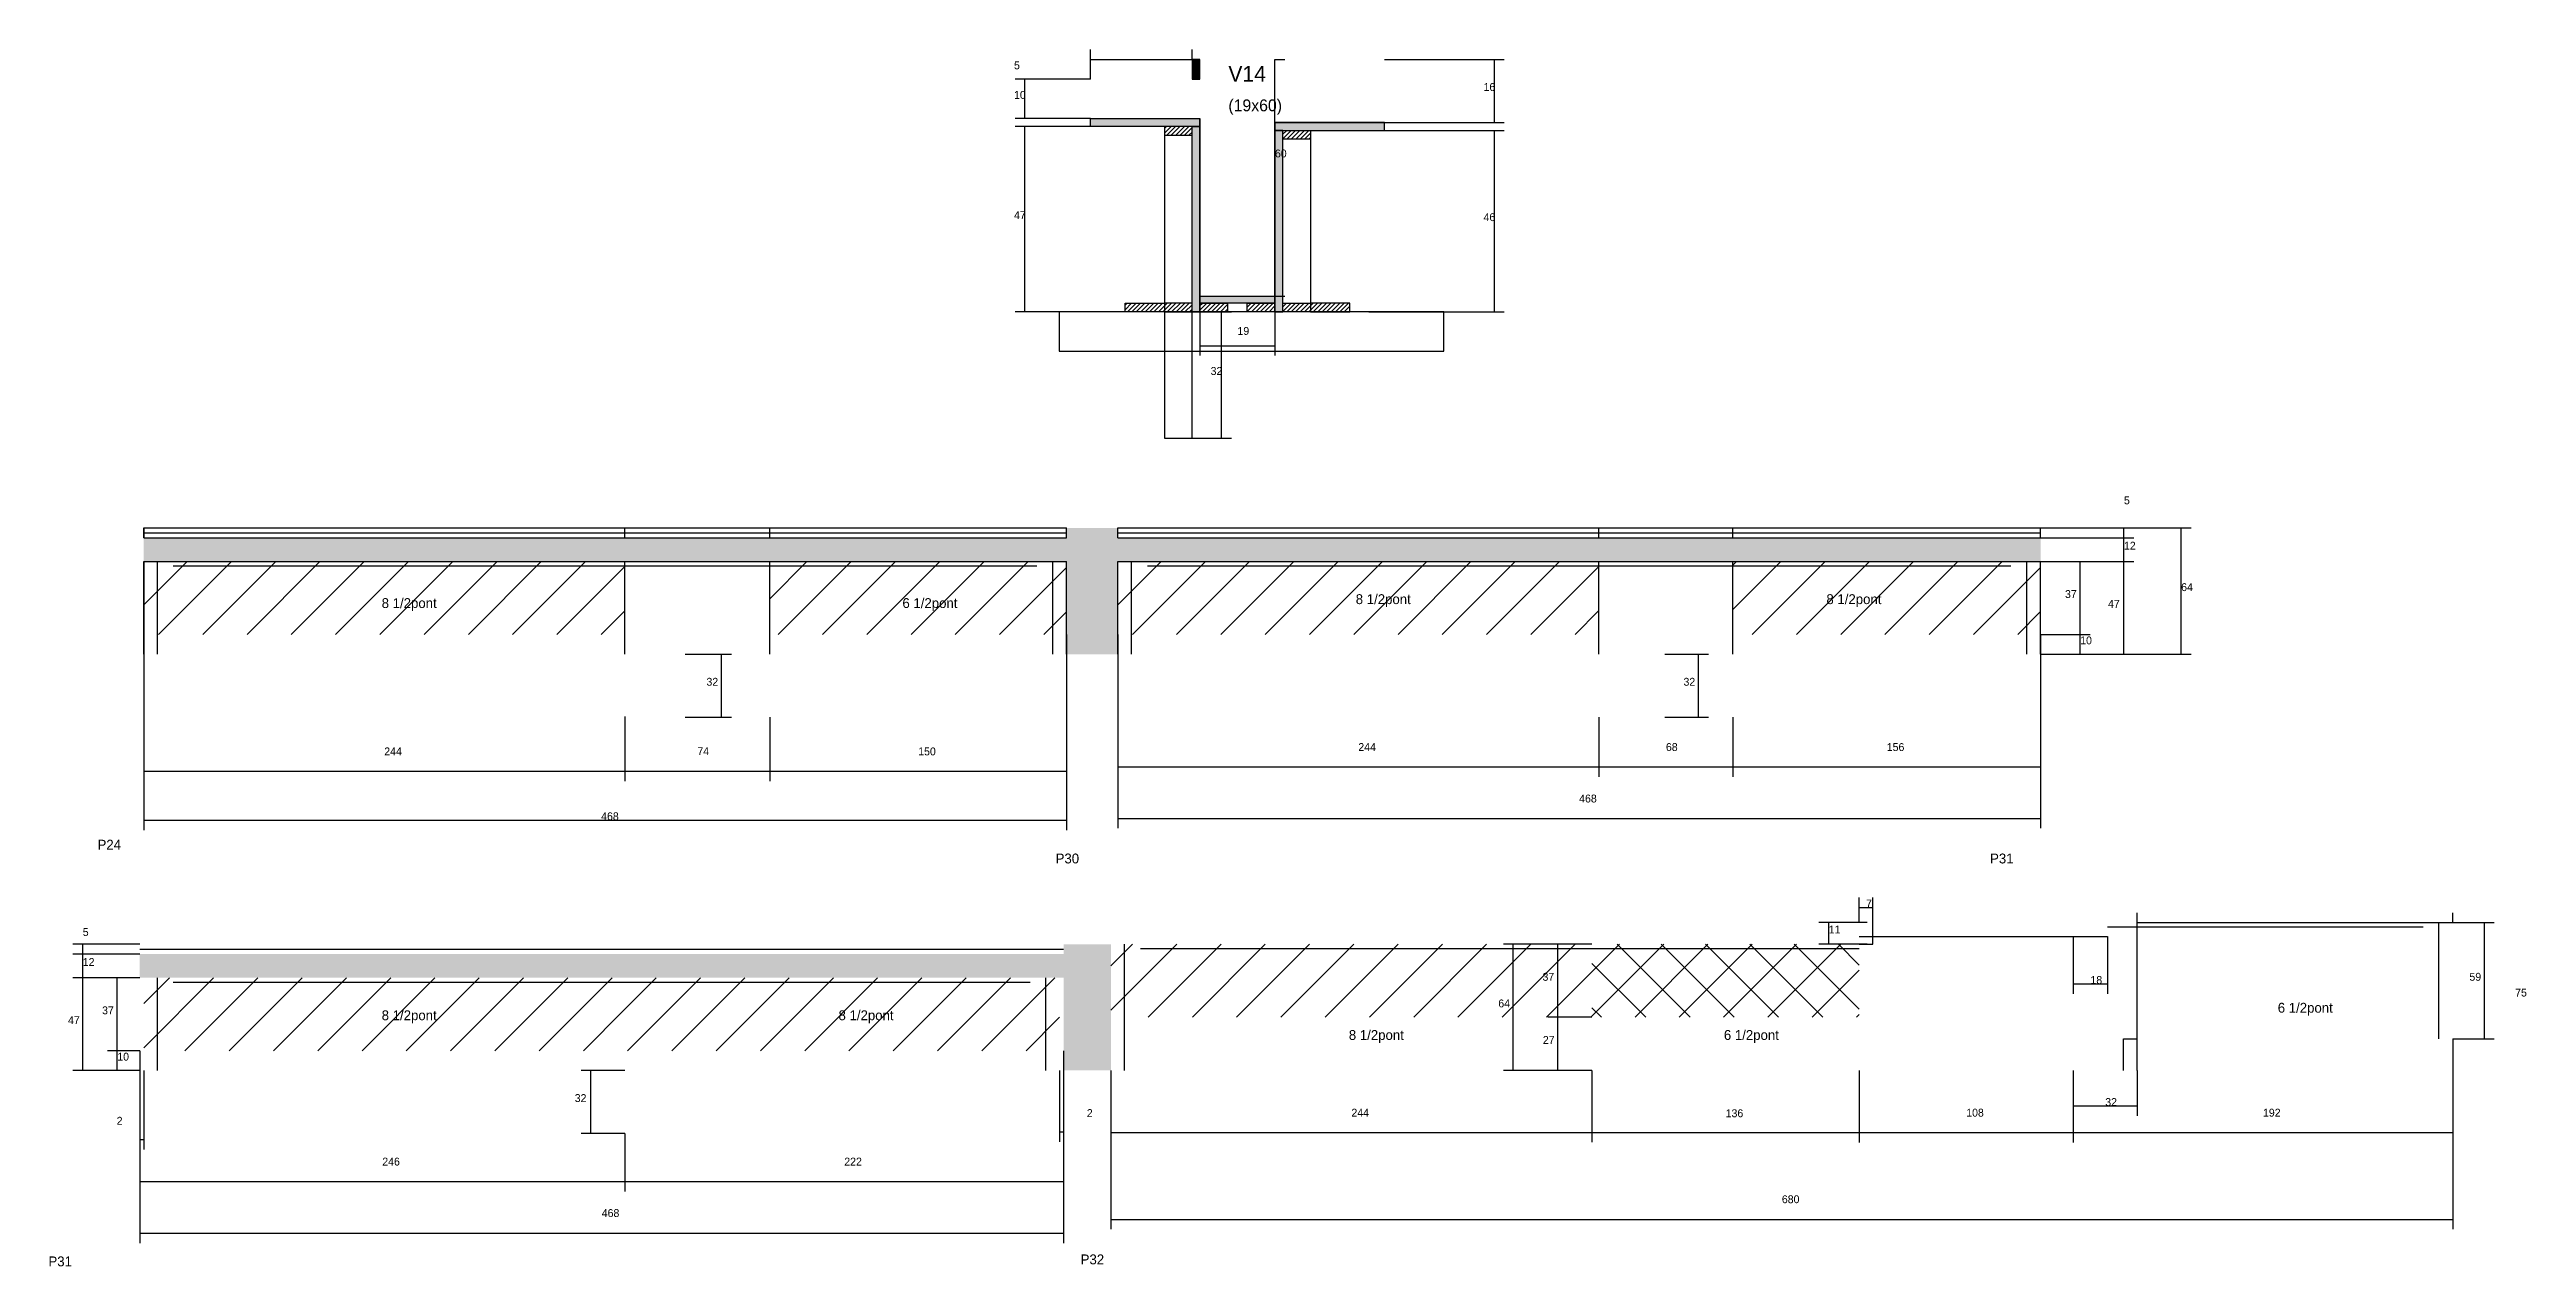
# Model space of a CAD drawing. Header units: metres. Extents: x -7072 to -4276, y 10879 to 12106.
# Drawn here: x -5533 to -4276, y 11489 to 12106 of the extents above; entities that cross this region are included whole.
import ezdxf

# ---------------------------------------------------------------- set-up
doc = ezdxf.new("R2010")
doc.units = ezdxf.units.M
for name, color, linetype in [('COTA', 4, 'Continuous'), ('Cota Seção (2x)', 4, 'Continuous'), ('Hachura', 253, 'Continuous'), ('Madeira', 126, 'Continuous'), ('NOMENCLATURA', 7, 'Continuous'), ('Painéis', 200, 'Continuous'), ('SARR_2.2x7', 40, 'Continuous'), ('SARR_EDITAR', 141, 'Continuous'), ('Texto Seção', 7, 'Continuous')]:
    doc.layers.add(name, color=color, linetype=linetype)

msp = doc.modelspace()

# ---------------------------------------------------------------- texts
at = {"layer": 'COTA'}
for s, p in [('5', (-5043.5, 12096.2)), ('10', (-5043.5, 12081.2)), ('16', (-4805.4, 12085.2)), ('47', (-5043.5, 12020.2)), ('46', (-4805.4, 12019.2)), ('19', (-4930.2, 11961.5)), ('32', (-4943.8, 11941.2)), ('5', (-4480.6, 11875.6)), ('12', (-4480.6, 11852.6)), ('64', (-4451.6, 11831.6)), ('37', (-4510.5, 11828.1)), ('47', (-4488.7, 11823.1)), ('10', (-4502.8, 11804.6)), ('32', (-5199.5, 11783.6)), ('32', (-4704, 11783.6)), ('244', (-5362.9, 11748.3)), ('74', (-5204.1, 11748.4)), ('150', (-5092.1, 11748.3)), ('244', (-4868.9, 11750.5)), ('68', (-4712.9, 11750.5)), ('156', (-4600.9, 11750.5)), ('468', (-4756.9, 11724.4)), ('468', (-5252.9, 11715.4)), ('7', (-4611.4, 11671.2)), ('5', (-5515.8, 11656.7)), ('11', (-4630.3, 11658)), ('12', (-5515.8, 11641.5)), ('37', (-4775.5, 11634)), ('18', (-4497.6, 11632.4)), ('59', (-4305.4, 11634)), ('37', (-5506, 11617)), ('64', (-4797.9, 11620.5)), ('75', (-4282.2, 11626)), ('47', (-5523.3, 11612)), ('10', (-5498.3, 11593.5)), ('27', (-4775.3, 11602)), ('32', (-5266.3, 11572.5)), ('32', (-4490.1, 11570.5)), ('2', (-5498.6, 11561)), ('2', (-5006.6, 11564.9)), ('244', (-4872.4, 11565.1)), ('136', (-4682.6, 11564.8)), ('108', (-4560.6, 11565.1)), ('192', (-4410.1, 11565.1)), ('246', (-5363.9, 11540.3)), ('222', (-5129.6, 11540.3)), ('680', (-4654.1, 11521.2)), ('468', (-5252.6, 11514.2))]:
    msp.add_text(s, height=4, dxfattribs=at).set_placement(p)
at = {"layer": 'Cota Seção (2x)'}
msp.add_text('60', height=4, dxfattribs=at).set_placement((-4911.2, 12051.5))
at = {"layer": 'NOMENCLATURA'}
for s, p in [('8 1/2pont', (-5364.2, 11823)), ('6 1/2pont', (-5100.1, 11823)), ('8 1/2pont', (-4870.2, 11825)), ('8 1/2pont', (-4631.5, 11825)), ('P24', (-5508.3, 11700.5)), ('P30', (-5022.4, 11693.5)), ('P31', (-4548.5, 11693.5)), ('6 1/2pont', (-4402.6, 11617.8)), ('8 1/2pont', (-5364.2, 11614)), ('8 1/2pont', (-5132.5, 11614)), ('8 1/2pont', (-4873.7, 11604)), ('6 1/2pont', (-4683.5, 11604)), ('P31', (-5533.2, 11489.2)), ('P32', (-5009.7, 11490.2))]:
    msp.add_text(s, height=5, dxfattribs=at).set_placement(p)
at = {"layer": 'Texto Seção'}
for s, height, p in [('V14', 8, (-4934.8, 12089.9)), ('(19x60)', 6, (-4934.8, 12074.9))]:
    msp.add_text(s, height=height, dxfattribs=at).set_placement(p)

# ---------------------------------------------------------------- hatches: boundary and pattern name
at = {"layer": 'COTA'}
h = msp.add_hatch(dxfattribs=at)
h.set_pattern_fill('AR-CONC', scale=0.03)
h.paths.add_polyline_path([(-5016.9, 11799.6), (-4990.9, 11799.6), (-4990.9, 11846.6), (-4522.9, 11846.6), (-4522.9, 11858.6), (-4990.9, 11858.6), (-4990.9, 11863.6), (-5016.9, 11863.6), (-5016.9, 11858.6), (-5484.9, 11858.6), (-5484.9, 11846.6), (-5016.9, 11846.6)])
h = msp.add_hatch(dxfattribs=at)
h.set_pattern_fill('AR-CONC', scale=0.03)
h.paths.add_polyline_path([(-5018.4, 11588.5), (-4994.4, 11588.5), (-4994.4, 11652.5), (-5018.4, 11652.5), (-5018.4, 11647.5), (-5486.9, 11647.5), (-5486.9, 11635.5), (-5018.4, 11635.5)])
at = {"layer": 'Hachura'}
h = msp.add_hatch(color=8, dxfattribs=at)
h.dxf.hatch_style = 1
h.paths.add_polyline_path([(-4949.2, 12101.2), (-4953.2, 12101.2), (-4953.2, 12101.2), (-4953.2, 12091.2), (-4953.2, 12091.2), (-4949.2, 12091.2), (-4949.2, 12091.2), (-4949.2, 12101.2)])
h = msp.add_hatch(color=8, dxfattribs=at)
h.dxf.hatch_style = 1
h.paths.add_polyline_path([(-5004.8, 12067.2), (-5004.8, 12071.2), (-5004.8, 12071.2), (-4949.2, 12071.2), (-4949.2, 12071.2), (-4949.2, 12067.2), (-4949.2, 12067.2), (-5004.8, 12067.2)])
h = msp.add_hatch(dxfattribs=at)
h.set_pattern_fill('ANSI31', scale=0.5)
h.paths.add_polyline_path([(-4953.2, 12062.8), (-4953.2, 12067.2), (-4953.2, 12067.2), (-4967.2, 12067.2), (-4967.2, 12067.2), (-4967.2, 12062.8), (-4967.2, 12062.8), (-4953.2, 12062.8)])
h = msp.add_hatch(color=8, dxfattribs=at)
h.dxf.hatch_style = 1
h.paths.add_polyline_path([(-4953.2, 12067.2), (-4949.2, 12067.2), (-4949.2, 12067.2), (-4949.2, 11973.2), (-4949.2, 11973.2), (-4953.2, 11973.2), (-4953.2, 11973.2), (-4953.2, 12067.2)])
h = msp.add_hatch(color=8, dxfattribs=at)
h.dxf.hatch_style = 1
h.paths.add_polyline_path([(-4855.6, 12065.2), (-4855.6, 12069.2), (-4855.6, 12069.2), (-4911.2, 12069.2), (-4911.2, 12069.2), (-4911.2, 12065.2), (-4911.2, 12065.2), (-4855.6, 12065.2)])
h = msp.add_hatch(color=8, dxfattribs=at)
h.dxf.hatch_style = 1
h.paths.add_polyline_path([(-4907.2, 12065.2), (-4911.2, 12065.2), (-4911.2, 12065.2), (-4911.2, 11973.2), (-4911.2, 11973.2), (-4907.2, 11973.2), (-4907.2, 11973.2), (-4907.2, 12065.2)])
h = msp.add_hatch(dxfattribs=at)
h.set_pattern_fill('ANSI31', scale=0.5)
h.paths.add_polyline_path([(-4907.2, 12060.8), (-4907.2, 12065.2), (-4907.2, 12065.2), (-4893.2, 12065.2), (-4893.2, 12065.2), (-4893.2, 12060.8), (-4893.2, 12060.8), (-4907.2, 12060.8)])
h = msp.add_hatch(dxfattribs=at)
h.set_pattern_fill('ANSI31', scale=0.5)
h.paths.add_polyline_path([(-4987.2, 11973.2), (-4987.2, 11977.6), (-4987.2, 11977.6), (-4967.2, 11977.6), (-4967.2, 11977.6), (-4967.2, 11973.2), (-4967.2, 11973.2), (-4987.2, 11973.2)])
h = msp.add_hatch(dxfattribs=at)
h.set_pattern_fill('ANSI31', scale=0.5)
h.paths.add_polyline_path([(-4953.2, 11973.2), (-4953.2, 11977.6), (-4953.2, 11977.6), (-4967.2, 11977.6), (-4967.2, 11977.6), (-4967.2, 11973.2), (-4967.2, 11973.2), (-4953.2, 11973.2)])
h = msp.add_hatch(color=8, dxfattribs=at)
h.dxf.hatch_style = 1
h.paths.add_polyline_path([(-4949.2, 11977.6), (-4949.2, 11981.2), (-4949.2, 11981.2), (-4911.2, 11981.2), (-4911.2, 11981.2), (-4911.2, 11977.6), (-4911.2, 11977.6), (-4949.2, 11977.6)])
h = msp.add_hatch(dxfattribs=at)
h.set_pattern_fill('ANSI31', scale=0.5)
h.paths.add_polyline_path([(-4949.2, 11973.2), (-4949.2, 11977.6), (-4949.2, 11977.6), (-4935.2, 11977.6), (-4935.2, 11977.6), (-4935.2, 11973.2), (-4935.2, 11973.2), (-4949.2, 11973.2)])
h = msp.add_hatch(dxfattribs=at)
h.set_pattern_fill('ANSI31', scale=0.5)
h.paths.add_polyline_path([(-4925.2, 11973.2), (-4925.2, 11977.6), (-4925.2, 11977.6), (-4911.2, 11977.6), (-4911.2, 11977.6), (-4911.2, 11973.2), (-4911.2, 11973.2), (-4925.2, 11973.2)])
h = msp.add_hatch(dxfattribs=at)
h.set_pattern_fill('ANSI31', scale=0.5)
h.paths.add_polyline_path([(-4907.2, 11973.2), (-4907.2, 11977.6), (-4907.2, 11977.6), (-4893.2, 11977.6), (-4893.2, 11977.6), (-4893.2, 11973.2), (-4893.2, 11973.2), (-4907.2, 11973.2)])
h = msp.add_hatch(dxfattribs=at)
h.set_pattern_fill('ANSI31', scale=0.5)
h.paths.add_polyline_path([(-4873.2, 11973.2), (-4873.2, 11977.6), (-4873.2, 11977.6), (-4893.2, 11977.6), (-4893.2, 11977.6), (-4893.2, 11973.2), (-4893.2, 11973.2), (-4873.2, 11973.2)])
h = msp.add_hatch(dxfattribs=at)
h.set_pattern_fill('ANSI31', scale=5)
h.paths.add_polyline_path([(-5240.9, 11809.6), (-5240.9, 11846.6), (-5484.9, 11846.6), (-5484.9, 11809.6)])
h = msp.add_hatch(dxfattribs=at)
h.set_pattern_fill('ANSI31', scale=5)
h.paths.add_polyline_path([(-5016.9, 11846.6), (-5167.4, 11846.6), (-5167.4, 11809.6), (-5016.9, 11809.6)])
h = msp.add_hatch(dxfattribs=at)
h.set_pattern_fill('ANSI31', scale=5)
h.paths.add_polyline_path([(-4990.9, 11846.6), (-4990.9, 11809.6), (-4746.9, 11809.6), (-4746.9, 11846.6)])
h = msp.add_hatch(dxfattribs=at)
h.set_pattern_fill('ANSI31', scale=5)
h.paths.add_polyline_path([(-4678.9, 11846.6), (-4678.9, 11809.6), (-4522.9, 11809.6), (-4522.9, 11846.6)])
h = msp.add_hatch(dxfattribs=at)
h.set_pattern_fill('ANSI31', scale=5)
h.paths.add_polyline_path([(-4750.4, 11615.5), (-4750.4, 11652.5), (-4994.4, 11652.5), (-4994.4, 11615.5)])
h = msp.add_hatch(dxfattribs=at)
h.set_pattern_fill('ANSI37', scale=5)
h.paths.add_polyline_path([(-4614.9, 11615.5), (-4614.9, 11652.5), (-4750.4, 11652.5), (-4750.4, 11615.5)])
h = msp.add_hatch(dxfattribs=at)
h.set_pattern_fill('ANSI31', scale=5)
h.paths.add_polyline_path([(-5240.9, 11635.5), (-5484.9, 11635.5), (-5484.9, 11598.5), (-5240.9, 11598.5)])
h = msp.add_hatch(dxfattribs=at)
h.set_pattern_fill('ANSI31', scale=5)
h.paths.add_polyline_path([(-5240.9, 11635.5), (-5240.9, 11598.5), (-5020.4, 11598.5), (-5020.4, 11635.5)])

# ---------------------------------------------------------------- linework, layer by layer
at = {"layer": 'COTA'}
for p, q in [((-5004.8, 12091.2), (-5004.8, 12106.2)), ((-5004.8, 12101.2), (-4953.2, 12101.2)), ((-4953.2, 12101.2), (-4953.2, 12106.2)), ((-4855.6, 12101.2), (-4794.9, 12101.2)), ((-4799.9, 12069.2), (-4799.9, 12101.2)), ((-5004.8, 12091.2), (-5043, 12091.2)), ((-5038, 12071.2), (-5038, 12091.2)), ((-5004.8, 12071.2), (-5043, 12071.2)), ((-5004.8, 12067.2), (-5043, 12067.2)), ((-5038, 11973.2), (-5038, 12067.2)), ((-4855.6, 12069.2), (-4794.9, 12069.2)), ((-4855.6, 12065.2), (-4794.9, 12065.2)), ((-4799.9, 11973.2), (-4799.9, 12065.2)), ((-4987.2, 11973.2), (-5043, 11973.2)), ((-4953.2, 11973.2), (-4933.3, 11973.2)), ((-4949.2, 11973.2), (-4949.2, 11951)), ((-4938.3, 11909.2), (-4938.3, 11973.2)), ((-4911.2, 11973.2), (-4911.2, 11951)), ((-4863.6, 11973.2), (-4794.9, 11973.2)), ((-4949.2, 11956), (-4911.2, 11956)), ((-4953.2, 11909.2), (-4933.3, 11909.2)), ((-4522.9, 11863.6), (-4475.6, 11863.6)), ((-4522.9, 11863.6), (-4446.6, 11863.6)), ((-4522.9, 11858.6), (-4475.6, 11858.6)), ((-4522.9, 11858.6), (-4475.6, 11858.6)), ((-4480.6, 11858.6), (-4480.6, 11863.6)), ((-4480.6, 11846.6), (-4480.6, 11858.6)), ((-4451.6, 11799.6), (-4451.6, 11863.6)), ((-4522.9, 11846.6), (-4475.6, 11846.6)), ((-4522.9, 11846.6), (-4475.6, 11846.6)), ((-4522.9, 11846.6), (-4497.8, 11846.6)), ((-4502.8, 11809.6), (-4502.8, 11846.6)), ((-4480.6, 11799.6), (-4480.6, 11846.6)), ((-5484.9, 11809.6), (-5484.9, 11735.2)), ((-5484.9, 11809.6), (-5484.9, 11710.4)), ((-5016.9, 11809.6), (-5016.9, 11710.4)), ((-4990.9, 11809.6), (-4990.9, 11711.3)), ((-4522.9, 11809.6), (-4522.9, 11711.3)), ((-4522.9, 11809.6), (-4497.8, 11809.6)), ((-4522.9, 11809.6), (-4497.8, 11809.6)), ((-4502.8, 11799.6), (-4502.8, 11809.6)), ((-5210.3, 11799.6), (-5186.8, 11799.6)), ((-5191.8, 11767.6), (-5191.8, 11799.6)), ((-5016.9, 11799.6), (-5016.9, 11735.2)), ((-4990.9, 11799.6), (-4990.9, 11737.4)), ((-4713.4, 11799.6), (-4691.3, 11799.6)), ((-4696.3, 11767.6), (-4696.3, 11799.6)), ((-4522.9, 11799.6), (-4522.9, 11737.4)), ((-4522.9, 11799.6), (-4475.6, 11799.6)), ((-4522.9, 11799.6), (-4446.6, 11799.6)), ((-4522.9, 11799.6), (-4497.8, 11799.6)), ((-5240.9, 11768), (-5240.9, 11735.2)), ((-5240.9, 11767.6), (-5240.9, 11735.2)), ((-5210.3, 11767.6), (-5186.8, 11767.6)), ((-5167.4, 11767.6), (-5167.4, 11735.2)), ((-5167.4, 11767.6), (-5167.4, 11735.2)), ((-4746.9, 11767.6), (-4746.9, 11737.4)), ((-4746.9, 11767.6), (-4746.9, 11737.4)), ((-4713.4, 11767.6), (-4691.3, 11767.6)), ((-4678.9, 11767.6), (-4678.9, 11737.4)), ((-4678.9, 11767.6), (-4678.9, 11737.4)), ((-5484.9, 11740.2), (-5240.9, 11740.2)), ((-5240.9, 11740.2), (-5167.4, 11740.2)), ((-5167.4, 11740.2), (-5016.9, 11740.2)), ((-4990.9, 11742.4), (-4746.9, 11742.4)), ((-4746.9, 11742.4), (-4678.9, 11742.4)), ((-4678.9, 11742.4), (-4522.9, 11742.4)), ((-5484.9, 11715.4), (-5016.9, 11715.4)), ((-4990.9, 11716.3), (-4522.9, 11716.3)), ((-4614.9, 11663.5), (-4614.9, 11676.2)), ((-4614.9, 11671.2), (-4607.9, 11671.2)), ((-4607.9, 11663.5), (-4607.9, 11676.2)), ((-4610.9, 11663.5), (-4635.3, 11663.5)), ((-4630.3, 11652.5), (-4630.3, 11663.5)), ((-4473.9, 11588.5), (-4473.9, 11668.5)), ((-4473.9, 11663.5), (-4313.9, 11663.5)), ((-4313.9, 11663.5), (-4313.9, 11668.5)), ((-4313.9, 11663.5), (-4292.8, 11663.5)), ((-4297.8, 11604.5), (-4297.8, 11663.5)), ((-5486.9, 11652.5), (-5520.8, 11652.5)), ((-5486.9, 11647.5), (-5520.8, 11647.5)), ((-5486.9, 11647.5), (-5520.8, 11647.5)), ((-5515.8, 11647.5), (-5515.8, 11652.5)), ((-5515.8, 11635.5), (-5515.8, 11647.5)), ((-4750.4, 11652.5), (-4795.3, 11652.5)), ((-4790.3, 11588.5), (-4790.3, 11652.5)), ((-4750.4, 11652.5), (-4772.8, 11652.5)), ((-4767.8, 11615.5), (-4767.8, 11652.5)), ((-4610.9, 11652.5), (-4635.3, 11652.5)), ((-4506.4, 11656.5), (-4506.4, 11627.4)), ((-4488.9, 11656.5), (-4488.9, 11627.4)), ((-5486.9, 11635.5), (-5520.8, 11635.5)), ((-5486.9, 11635.5), (-5520.8, 11635.5)), ((-5515.8, 11588.5), (-5515.8, 11635.5)), ((-5486.9, 11635.5), (-5503.3, 11635.5)), ((-5498.3, 11598.5), (-5498.3, 11635.5)), ((-4506.4, 11632.4), (-4488.9, 11632.4)), ((-4750.4, 11615.5), (-4772.8, 11615.5)), ((-4750.4, 11615.5), (-4772.8, 11615.5)), ((-4767.8, 11588.5), (-4767.8, 11615.5)), ((-5486.9, 11598.5), (-5503.3, 11598.5)), ((-5486.9, 11598.5), (-5503.3, 11598.5)), ((-5498.3, 11588.5), (-5498.3, 11598.5)), ((-5486.9, 11598.5), (-5486.9, 11527.2)), ((-5486.9, 11598.5), (-5486.9, 11501)), ((-5018.4, 11598.5), (-5018.4, 11527.2)), ((-5018.4, 11598.5), (-5018.4, 11501)), ((-4313.9, 11604.5), (-4313.9, 11552)), ((-4313.9, 11604.5), (-4313.9, 11508)), ((-4313.9, 11604.5), (-4292.8, 11604.5)), ((-5486.9, 11588.5), (-5520.8, 11588.5)), ((-5486.9, 11588.5), (-5503.3, 11588.5)), ((-5486.9, 11588.5), (-5486.9, 11548.5)), ((-5484.9, 11588.5), (-5484.9, 11548.5)), ((-5240.9, 11588.5), (-5263.1, 11588.5)), ((-5258.1, 11556.5), (-5258.1, 11588.5)), ((-5020.4, 11588.5), (-5020.4, 11552.4)), ((-5018.4, 11588.5), (-5018.4, 11552.4)), ((-4994.4, 11588.5), (-4994.4, 11508)), ((-4750.4, 11588.5), (-4795.3, 11588.5)), ((-4750.4, 11588.5), (-4772.8, 11588.5)), ((-4750.4, 11588.5), (-4750.4, 11552.1)), ((-4750.4, 11588.5), (-4750.4, 11552.1)), ((-4614.9, 11588.5), (-4614.9, 11552)), ((-4614.9, 11588.5), (-4614.9, 11552.1)), ((-4506.4, 11588.5), (-4506.4, 11552)), ((-4506.4, 11588.5), (-4506.4, 11552)), ((-4506.4, 11588.5), (-4506.4, 11565.5)), ((-4473.9, 11588.5), (-4473.9, 11565.5)), ((-4994.4, 11573.5), (-4994.4, 11552.1)), ((-4506.4, 11570.5), (-4473.9, 11570.5)), ((-5020.4, 11557.4), (-5018.4, 11557.4)), ((-4994.4, 11557.1), (-4750.4, 11557.1)), ((-4750.4, 11557.1), (-4614.9, 11557.1)), ((-4614.9, 11557), (-4506.4, 11557)), ((-4506.4, 11557), (-4313.9, 11557)), ((-5486.9, 11553.5), (-5484.9, 11553.5)), ((-5240.9, 11556.5), (-5263.1, 11556.5)), ((-5240.9, 11556.5), (-5240.9, 11527.2)), ((-5240.9, 11556.5), (-5240.9, 11527.2)), ((-5486.9, 11532.2), (-5240.9, 11532.2)), ((-5240.9, 11532.2), (-5018.4, 11532.2)), ((-4994.4, 11513), (-4313.9, 11513)), ((-5486.9, 11506), (-5018.4, 11506))]:
    msp.add_line(p, q, dxfattribs=at)
at = {"layer": 'Cota Seção (2x)'}
for p, q in [((-4911.2, 11981.2), (-4911.2, 12101.2)), ((-4911.2, 12101.2), (-4906.2, 12101.2)), ((-4911.2, 11981.2), (-4906.2, 11981.2))]:
    msp.add_line(p, q, dxfattribs=at)
at = {"layer": 'Madeira'}
for points in [[(-4953.2, 12062.8), (-4953.2, 12067.2), (-4967.2, 12067.2), (-4967.2, 12062.8)], [(-4953.2, 12067.2), (-4967.2, 12067.2), (-4967.2, 11909.2), (-4953.2, 11909.2)], [(-4907.2, 12060.8), (-4907.2, 12065.2), (-4893.2, 12065.2), (-4893.2, 12060.8)], [(-4907.2, 12065.2), (-4893.2, 12065.2), (-4893.2, 11973.2), (-4907.2, 11973.2)], [(-5020.6, 11953.2), (-4825.5, 11953.2), (-4825.5, 11973.2), (-5020.6, 11973.2)], [(-4987.2, 11973.2), (-4987.2, 11977.6), (-4967.2, 11977.6), (-4967.2, 11973.2)], [(-4953.2, 11973.2), (-4953.2, 11977.6), (-4967.2, 11977.6), (-4967.2, 11973.2)], [(-4949.2, 11973.2), (-4949.2, 11977.6), (-4935.2, 11977.6), (-4935.2, 11973.2)], [(-4925.2, 11973.2), (-4925.2, 11977.6), (-4911.2, 11977.6), (-4911.2, 11973.2)], [(-4907.2, 11973.2), (-4907.2, 11977.6), (-4893.2, 11977.6), (-4893.2, 11973.2)], [(-4873.2, 11973.2), (-4873.2, 11977.6), (-4893.2, 11977.6), (-4893.2, 11973.2)]]:
    msp.add_lwpolyline(points, close=True, dxfattribs=at)
at = {"layer": 'Painéis'}
for p, q in [((-5004.8, 12071.2), (-4949.2, 12071.2)), ((-5004.8, 12067.2), (-5004.8, 12071.2)), ((-4949.2, 12067.2), (-4949.2, 12071.2)), ((-4949.2, 11973.2), (-4949.2, 12067.2)), ((-4911.2, 12069.2), (-4855.6, 12069.2)), ((-4911.2, 12065.2), (-4911.2, 12069.2)), ((-4911.2, 11973.2), (-4911.2, 12065.2)), ((-4855.6, 12065.2), (-4855.6, 12069.2)), ((-4949.2, 11981.2), (-4911.2, 11981.2)), ((-4949.2, 11977.6), (-4949.2, 11981.2)), ((-4911.2, 11977.6), (-4911.2, 11981.2)), ((-5484.9, 11863.6), (-5016.9, 11863.6)), ((-5484.9, 11858.6), (-5484.9, 11863.6)), ((-5484.9, 11858.6), (-5016.9, 11858.6)), ((-5240.9, 11858.6), (-5240.9, 11863.6)), ((-5167.4, 11858.6), (-5167.4, 11863.6)), ((-5016.9, 11858.6), (-5016.9, 11863.6)), ((-4990.9, 11863.6), (-4522.9, 11863.6)), ((-4990.9, 11858.6), (-4990.9, 11863.6)), ((-4990.9, 11858.6), (-4522.9, 11858.6)), ((-4746.9, 11858.6), (-4746.9, 11863.6)), ((-4678.9, 11858.6), (-4678.9, 11863.6)), ((-4522.9, 11858.6), (-4522.9, 11863.6)), ((-5484.9, 11846.6), (-5016.9, 11846.6)), ((-5484.9, 11799.6), (-5484.9, 11846.6)), ((-5484.9, 11809.6), (-5484.9, 11846.6)), ((-5240.9, 11799.6), (-5240.9, 11846.6)), ((-5167.4, 11799.6), (-5167.4, 11846.6)), ((-5016.9, 11799.6), (-5016.9, 11846.6)), ((-4990.9, 11846.6), (-4522.9, 11846.6)), ((-4990.9, 11799.6), (-4990.9, 11846.6)), ((-4746.9, 11799.6), (-4746.9, 11846.6)), ((-4678.9, 11799.6), (-4678.9, 11846.6)), ((-4522.9, 11799.6), (-4522.9, 11846.6))]:
    msp.add_line(p, q, dxfattribs=at)
for points in [[(-4949.2, 12101.2), (-4953.2, 12101.2), (-4953.2, 12091.2), (-4949.2, 12091.2)], [(-5004.8, 12067.2), (-5004.8, 12071.2), (-4949.2, 12071.2), (-4949.2, 12067.2)], [(-4953.2, 12067.2), (-4949.2, 12067.2), (-4949.2, 11973.2), (-4953.2, 11973.2)], [(-4855.6, 12065.2), (-4855.6, 12069.2), (-4911.2, 12069.2), (-4911.2, 12065.2)], [(-4907.2, 12065.2), (-4911.2, 12065.2), (-4911.2, 11973.2), (-4907.2, 11973.2)], [(-4949.2, 11977.6), (-4949.2, 11981.2), (-4911.2, 11981.2), (-4911.2, 11977.6)], [(-5484.9, 11858.6), (-5484.9, 11858.6), (-5484.9, 11863.6), (-5484.9, 11863.6)], [(-5484.9, 11809.6), (-5484.9, 11809.6), (-5484.9, 11846.6), (-5484.9, 11846.6)]]:
    msp.add_lwpolyline(points, close=True, dxfattribs=at)
at = {"layer": 'SARR_2.2x7'}
for p, q in [((-5477.9, 11809.6), (-5477.9, 11846.6)), ((-5023.9, 11809.6), (-5023.9, 11846.6)), ((-4983.9, 11809.6), (-4983.9, 11846.6)), ((-4529.9, 11809.6), (-4529.9, 11846.6)), ((-5469.9, 11844.4), (-5240.9, 11844.4)), ((-5240.9, 11844.4), (-5167.4, 11844.4)), ((-5167.4, 11844.4), (-5031.9, 11844.4)), ((-4975.9, 11844.4), (-4746.9, 11844.4)), ((-4746.9, 11844.4), (-4678.9, 11844.4)), ((-4678.9, 11844.4), (-4537.9, 11844.4)), ((-5477.9, 11799.6), (-5477.9, 11809.6)), ((-5023.9, 11799.6), (-5023.9, 11809.6)), ((-4983.9, 11799.6), (-4983.9, 11809.6)), ((-4529.9, 11799.6), (-4529.9, 11809.6)), ((-4607.9, 11652.5), (-4607.9, 11663.5)), ((-4488.9, 11661.3), (-4328.9, 11661.3)), ((-4320.9, 11604.5), (-4320.9, 11663.5)), ((-4987.4, 11615.5), (-4987.4, 11652.5)), ((-4979.4, 11650.3), (-4750.4, 11650.3)), ((-4750.4, 11650.3), (-4614.9, 11650.3)), ((-4621.9, 11652.5), (-4621.9, 11652.5)), ((-4614.9, 11656.5), (-4506.4, 11656.5)), ((-4614.9, 11652.5), (-4607.9, 11652.5)), ((-4506.4, 11656.5), (-4488.9, 11656.5)), ((-5477.9, 11598.5), (-5477.9, 11635.5)), ((-5469.9, 11633.3), (-5240.9, 11633.3)), ((-5240.9, 11633.3), (-5035.4, 11633.3)), ((-5027.4, 11598.5), (-5027.4, 11635.5)), ((-4987.4, 11588.5), (-4987.4, 11615.5)), ((-5477.9, 11588.5), (-5477.9, 11598.5)), ((-5027.4, 11588.5), (-5027.4, 11598.5)), ((-4480.9, 11588.5), (-4480.9, 11604.5)), ((-4480.9, 11604.5), (-4473.9, 11604.5))]:
    msp.add_line(p, q, dxfattribs=at)
at = {"layer": 'SARR_EDITAR'}
for p, q in [((-5484.9, 11861.1), (-5240.9, 11861.1)), ((-5240.9, 11861.1), (-5167.4, 11861.1)), ((-5167.4, 11861.1), (-5016.9, 11861.1)), ((-4990.9, 11861.1), (-4746.9, 11861.1)), ((-4746.9, 11861.1), (-4678.9, 11861.1)), ((-4678.9, 11861.1), (-4522.9, 11861.1)), ((-5486.9, 11650), (-5240.9, 11650)), ((-5240.9, 11650), (-5018.4, 11650))]:
    msp.add_line(p, q, dxfattribs=at)

msp.set_redraw_order([(e.dxf.handle, doc.entitydb.next_handle()) for e in msp.query("TEXT MTEXT ATTDEF DIMENSION ARC_DIMENSION")])  # texts and dimensions are drawn at this point

doc.saveas('drawing.dxf')
